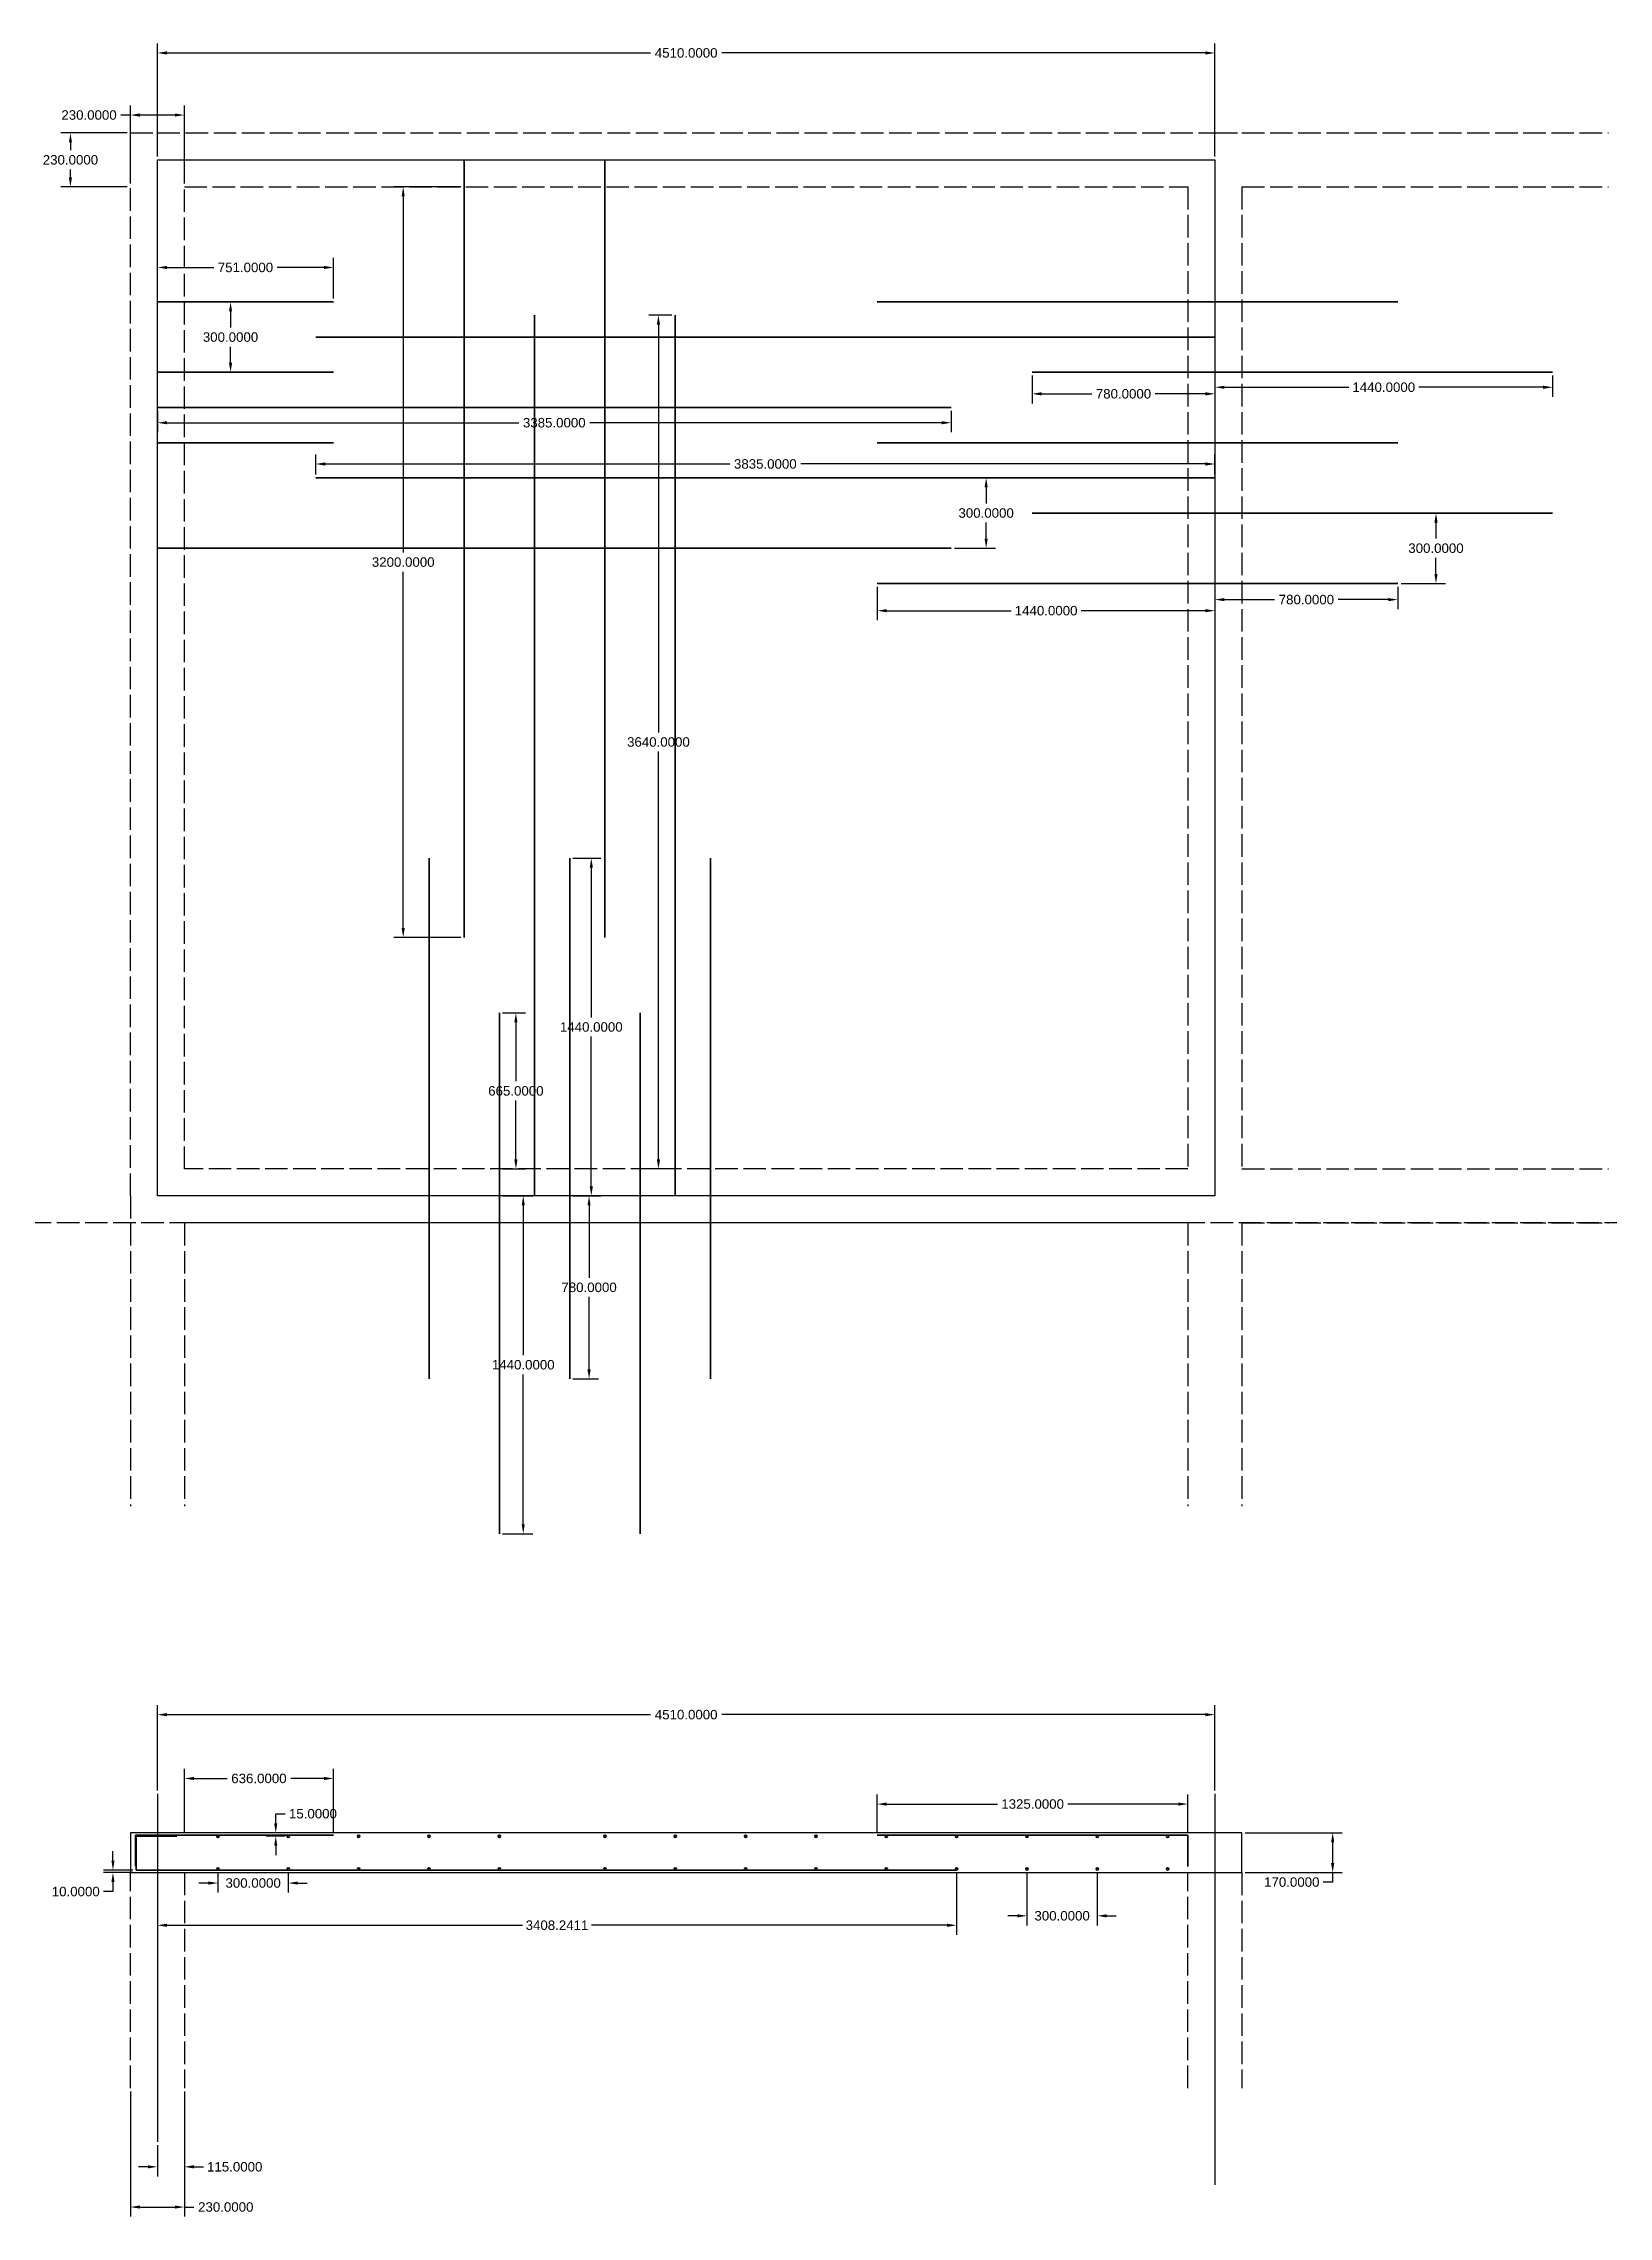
# Model space of a CAD drawing. Header units: millimetres. Extents: x 33248 to 58046, y 1697 to 11317.
# Drawn here: x 33248 to 39923, y 1697 to 10962 of the extents above; entities that cross this region are included whole.
import ezdxf

# ---------------------------------------------------------------- set-up
doc = ezdxf.new("R2010")
doc.units = ezdxf.units.MM
doc.header["$LTSCALE"] = 8
doc.linetypes.add('ACAD_ISO02W100', pattern=[15, 12, -3])
doc.layers.add('Bottom Reinforcements', color=160, linetype='Continuous', lineweight=35)
doc.layers.add('Top Reinforcements', color=1, linetype='Continuous', lineweight=35)
doc.layers.add('Brick Wall', color=32, linetype='ACAD_ISO02W100')
doc.layers.add('Construction Lines', color=30, linetype='ACAD_ISO02W100')
doc.styles.get("Standard").update_dxf_attribs({"font": 'arial.ttf'})
doc.dimstyles.get("Standard").update_dxf_attribs({"dimscale": 225, "dimtxt": 0.18, "dimasz": 0.18, "dimexe": 0.18, "dimexo": 0.0625, "dimgap": 0.09, "dimtad": 0, "dimtih": 1, "dimtoh": 1, "dimdec": 4, "dimzin": 0, "dimdsep": 46, "dimtxsty": 'Standard', "dimcen": 0.09, "dimadec": 0, "dimazin": 0, "dimtfac": 1, "dimtdec": 4, "dimtofl": 0, "dimtmove": 0, "dimatfit": 3, "dimfxl": 1, "dimtolj": 1, "dimtzin": 0, "dimarcsym": 0})

msp = doc.modelspace()

# ---------------------------------------------------------------- blocks, each defined once
blk = doc.blocks.new('*D5')
at = {"color": 0, "lineweight": -2, "transparency": 16777216}
for p, q in [((33734.1, 10479.5), (33734.1, 10961.7)), ((38244.1, 10479.5), (38244.1, 10961.7)), ((33774.6, 10921.2), (35836.9, 10921.2)), ((38203.6, 10921.2), (36141.4, 10921.2))]:
    blk.add_line(p, q, dxfattribs=at)
at = {"color": 0, "transparency": 16777216}
for points in [[(33774.6, 10927.9), (33774.6, 10914.4), (33734.1, 10921.2)], [(38203.6, 10927.9), (38203.6, 10914.4), (38244.1, 10921.2)]]:
    blk.add_solid(points, dxfattribs=at)
at = {"layer": 'Defpoints', "color": 0, "transparency": 16777216}
for p in [(38244.1, 10921.2), (33734.1, 10465.4), (38244.1, 10465.4)]:
    blk.add_point(p, dxfattribs=at)
at = {"color": 0, "transparency": 16777216, "insert": (35989.1, 10921.2), "char_height": 40.5, "attachment_point": 5}
blk.add_mtext('\\A1;4510.0000', dxfattribs=at)
blk = doc.blocks.new('*D6')
at = {"color": 0, "lineweight": -2, "transparency": 16777216}
for p, q in [((33734.1, 9873.7), (33734.1, 10047.1)), ((33774.6, 10006.6), (33974.1, 10006.6)), ((34444.6, 10006.6), (34245.2, 10006.6)), ((34485.1, 9873.7), (34485.1, 10047.1))]:
    blk.add_line(p, q, dxfattribs=at)
at = {"color": 0, "transparency": 16777216}
for points in [[(33774.6, 10013.4), (33774.6, 9999.9), (33734.1, 10006.6)], [(34444.6, 10013.4), (34444.6, 9999.9), (34485.1, 10006.6)]]:
    blk.add_solid(points, dxfattribs=at)
at = {"layer": 'Defpoints', "color": 0, "transparency": 16777216}
for p in [(34485.1, 10006.6), (33734.1, 9859.6), (34485.1, 9859.6)]:
    blk.add_point(p, dxfattribs=at)
at = {"color": 0, "transparency": 16777216, "insert": (34109.6, 10006.6), "char_height": 40.5, "attachment_point": 5}
blk.add_mtext('\\A1;751.0000', dxfattribs=at)
blk = doc.blocks.new('*D7')
at = {"color": 0, "lineweight": -2, "transparency": 16777216}
for p, q in [((33748.2, 9859.6), (34086.5, 9859.6)), ((34046, 9819.1), (34046, 9750.6)), ((34046, 9600.1), (34046, 9668.7)), ((33748.2, 9559.6), (34086.5, 9559.6))]:
    blk.add_line(p, q, dxfattribs=at)
at = {"color": 0, "transparency": 16777216}
for points in [[(34039.3, 9819.1), (34052.8, 9819.1), (34046, 9859.6)], [(34039.3, 9600.1), (34052.8, 9600.1), (34046, 9559.6)]]:
    blk.add_solid(points, dxfattribs=at)
at = {"layer": 'Defpoints', "color": 0, "transparency": 16777216}
for p in [(33734.1, 9859.6), (34046, 9859.6), (33734.1, 9559.6)]:
    blk.add_point(p, dxfattribs=at)
at = {"color": 0, "transparency": 16777216, "insert": (34046, 9709.6), "char_height": 40.5, "attachment_point": 5}
blk.add_mtext('\\A1;300.0000', dxfattribs=at)
blk = doc.blocks.new('*D8')
at = {"color": 0, "lineweight": -2, "transparency": 16777216}
for p, q in [((33619.1, 10656.4), (33578.6, 10656.4)), ((33619.1, 10364.5), (33619.1, 10696.9)), ((33808.6, 10656.4), (33659.6, 10656.4)), ((33849.1, 10364.5), (33849.1, 10696.9))]:
    blk.add_line(p, q, dxfattribs=at)
at = {"color": 0, "transparency": 16777216}
for points in [[(33659.6, 10663.2), (33659.6, 10649.7), (33619.1, 10656.4)], [(33808.6, 10663.2), (33808.6, 10649.7), (33849.1, 10656.4)]]:
    blk.add_solid(points, dxfattribs=at)
at = {"layer": 'Defpoints', "color": 0, "transparency": 16777216}
for p in [(33619.1, 10656.4), (33619.1, 10350.4), (33849.1, 10350.4)]:
    blk.add_point(p, dxfattribs=at)
at = {"color": 0, "transparency": 16777216, "insert": (33442.6, 10656.4), "char_height": 40.5, "attachment_point": 5}
blk.add_mtext('\\A1;230.0000', dxfattribs=at)
blk = doc.blocks.new('*D9')
at = {"color": 0, "lineweight": -2, "transparency": 16777216}
for p, q in [((33605.1, 10580.4), (33322.8, 10580.4)), ((33363.3, 10539.9), (33363.3, 10506.4)), ((33363.3, 10390.9), (33363.3, 10424.5)), ((33605.1, 10350.4), (33322.8, 10350.4))]:
    blk.add_line(p, q, dxfattribs=at)
at = {"color": 0, "transparency": 16777216}
for points in [[(33356.5, 10539.9), (33370, 10539.9), (33363.3, 10580.4)], [(33356.5, 10390.9), (33370, 10390.9), (33363.3, 10350.4)]]:
    blk.add_solid(points, dxfattribs=at)
at = {"layer": 'Defpoints', "color": 0, "transparency": 16777216}
for p in [(33363.3, 10580.4), (33619.1, 10580.4), (33619.1, 10350.4)]:
    blk.add_point(p, dxfattribs=at)
at = {"color": 0, "transparency": 16777216, "insert": (33363.3, 10465.4), "char_height": 40.5, "attachment_point": 5}
blk.add_mtext('\\A1;230.0000', dxfattribs=at)
blk = doc.blocks.new('*D10')
at = {"color": 0, "lineweight": -2, "transparency": 16777216}
for p, q in [((34409.1, 9123.7), (34409.1, 9209.3)), ((38244.1, 9123.7), (38244.1, 9209.3)), ((34449.6, 9168.8), (36175.2, 9168.8)), ((38203.6, 9168.8), (36478.1, 9168.8))]:
    blk.add_line(p, q, dxfattribs=at)
at = {"color": 0, "transparency": 16777216}
for points in [[(34449.6, 9175.5), (34449.6, 9162), (34409.1, 9168.8)], [(38203.6, 9175.5), (38203.6, 9162), (38244.1, 9168.8)]]:
    blk.add_solid(points, dxfattribs=at)
at = {"layer": 'Defpoints', "color": 0, "transparency": 16777216}
for p in [(34409.1, 9109.6), (38244.1, 9168.8), (38244.1, 9109.6)]:
    blk.add_point(p, dxfattribs=at)
at = {"color": 0, "transparency": 16777216, "insert": (36326.6, 9168.8), "char_height": 40.5, "attachment_point": 5}
blk.add_mtext('\\A1;3835.0000', dxfattribs=at)
blk = doc.blocks.new('*D11')
at = {"color": 0, "lineweight": -2, "transparency": 16777216}
for p, q in [((37133.2, 9109.6), (37308.8, 9109.6)), ((37268.3, 9069.1), (37268.3, 9000.6)), ((37268.3, 8850.1), (37268.3, 8918.7)), ((37133.2, 8809.6), (37308.8, 8809.6))]:
    blk.add_line(p, q, dxfattribs=at)
at = {"color": 0, "transparency": 16777216}
for points in [[(37261.6, 9069.1), (37275.1, 9069.1), (37268.3, 9109.6)], [(37261.6, 8850.1), (37275.1, 8850.1), (37268.3, 8809.6)]]:
    blk.add_solid(points, dxfattribs=at)
at = {"layer": 'Defpoints', "color": 0, "transparency": 16777216}
for p in [(37119.1, 9109.6), (37119.1, 8809.6), (37268.3, 8809.6)]:
    blk.add_point(p, dxfattribs=at)
at = {"color": 0, "transparency": 16777216, "insert": (37268.3, 8959.6), "char_height": 40.5, "attachment_point": 5}
blk.add_mtext('\\A1;300.0000', dxfattribs=at)
blk = doc.blocks.new('*D12')
at = {"color": 0, "lineweight": -2, "transparency": 16777216}
for p, q in [((33734.1, 9395.6), (33734.1, 9304.1)), ((37119.1, 9395.6), (37119.1, 9304.1)), ((33774.6, 9344.6), (35275.2, 9344.6)), ((37078.6, 9344.6), (35578.1, 9344.6))]:
    blk.add_line(p, q, dxfattribs=at)
at = {"color": 0, "transparency": 16777216}
for points in [[(33774.6, 9351.4), (33774.6, 9337.9), (33734.1, 9344.6)], [(37078.6, 9351.4), (37078.6, 9337.9), (37119.1, 9344.6)]]:
    blk.add_solid(points, dxfattribs=at)
at = {"layer": 'Defpoints', "color": 0, "transparency": 16777216}
for p in [(33734.1, 9409.6), (37119.1, 9409.6), (37119.1, 9344.6)]:
    blk.add_point(p, dxfattribs=at)
at = {"color": 0, "transparency": 16777216, "insert": (35426.6, 9344.6), "char_height": 40.5, "attachment_point": 5}
blk.add_mtext('\\A1;3385.0000', dxfattribs=at)
blk = doc.blocks.new('*D13')
at = {"color": 0, "lineweight": -2, "transparency": 16777216}
for p, q in [((39038.2, 8959.6), (39227.2, 8959.6)), ((39186.7, 8919.1), (39186.7, 8850.6)), ((39186.7, 8700.1), (39186.7, 8768.7)), ((39038.2, 8659.6), (39227.2, 8659.6))]:
    blk.add_line(p, q, dxfattribs=at)
at = {"color": 0, "transparency": 16777216}
for points in [[(39180, 8919.1), (39193.5, 8919.1), (39186.7, 8959.6)], [(39180, 8700.1), (39193.5, 8700.1), (39186.7, 8659.6)]]:
    blk.add_solid(points, dxfattribs=at)
at = {"layer": 'Defpoints', "color": 0, "transparency": 16777216}
for p in [(39024.1, 8959.6), (39186.7, 8959.6), (39024.1, 8659.6)]:
    blk.add_point(p, dxfattribs=at)
at = {"color": 0, "transparency": 16777216, "insert": (39186.7, 8809.6), "char_height": 40.5, "attachment_point": 5}
blk.add_mtext('\\A1;300.0000', dxfattribs=at)
blk = doc.blocks.new('*D14')
at = {"color": 0, "lineweight": -2, "transparency": 16777216}
for p, q in [((36804.1, 8645.6), (36804.1, 8502.8)), ((38244.1, 8645.6), (38244.1, 8502.8)), ((36844.6, 8543.3), (37374.6, 8543.3)), ((38203.6, 8543.3), (37673.7, 8543.3))]:
    blk.add_line(p, q, dxfattribs=at)
at = {"color": 0, "transparency": 16777216}
for points in [[(36844.6, 8550.1), (36844.6, 8536.6), (36804.1, 8543.3)], [(38203.6, 8550.1), (38203.6, 8536.6), (38244.1, 8543.3)]]:
    blk.add_solid(points, dxfattribs=at)
at = {"layer": 'Defpoints', "color": 0, "transparency": 16777216}
for p in [(36804.1, 8659.6), (38244.1, 8659.6), (36804.1, 8543.3)]:
    blk.add_point(p, dxfattribs=at)
at = {"color": 0, "transparency": 16777216, "insert": (37524.1, 8543.3), "char_height": 40.5, "attachment_point": 5}
blk.add_mtext('\\A1;1440.0000', dxfattribs=at)
blk = doc.blocks.new('*D15')
at = {"color": 0, "lineweight": -2, "transparency": 16777216}
for p, q in [((38244.1, 8645.6), (38244.1, 8550)), ((39024.1, 8645.6), (39024.1, 8550)), ((38284.6, 8590.5), (38498.6, 8590.5)), ((38983.6, 8590.5), (38769.7, 8590.5))]:
    blk.add_line(p, q, dxfattribs=at)
at = {"color": 0, "transparency": 16777216}
for points in [[(38284.6, 8597.3), (38284.6, 8583.8), (38244.1, 8590.5)], [(38983.6, 8597.3), (38983.6, 8583.8), (39024.1, 8590.5)]]:
    blk.add_solid(points, dxfattribs=at)
at = {"layer": 'Defpoints', "color": 0, "transparency": 16777216}
for p in [(38244.1, 8659.6), (39024.1, 8659.6), (38244.1, 8590.5)]:
    blk.add_point(p, dxfattribs=at)
at = {"color": 0, "transparency": 16777216, "insert": (38634.1, 8590.5), "char_height": 40.5, "attachment_point": 5}
blk.add_mtext('\\A1;780.0000', dxfattribs=at)
blk = doc.blocks.new('*D16')
at = {"color": 0, "lineweight": -2, "transparency": 16777216}
for p, q in [((37464.1, 9545.6), (37464.1, 9427.4)), ((38244.1, 9545.6), (38244.1, 9427.4)), ((37504.6, 9467.9), (37718.6, 9467.9)), ((38203.6, 9467.9), (37989.7, 9467.9))]:
    blk.add_line(p, q, dxfattribs=at)
at = {"color": 0, "transparency": 16777216}
for points in [[(37504.6, 9474.7), (37504.6, 9461.2), (37464.1, 9467.9)], [(38203.6, 9474.7), (38203.6, 9461.2), (38244.1, 9467.9)]]:
    blk.add_solid(points, dxfattribs=at)
at = {"layer": 'Defpoints', "color": 0, "transparency": 16777216}
for p in [(37464.1, 9559.6), (38244.1, 9559.6), (38244.1, 9467.9)]:
    blk.add_point(p, dxfattribs=at)
at = {"color": 0, "transparency": 16777216, "insert": (37854.1, 9467.9), "char_height": 40.5, "attachment_point": 5}
blk.add_mtext('\\A1;780.0000', dxfattribs=at)
blk = doc.blocks.new('*D17')
at = {"color": 0, "lineweight": -2, "transparency": 16777216}
for p, q in [((38244.1, 9545.6), (38244.1, 9455.4)), ((39684.1, 9545.6), (39684.1, 9455.4)), ((38284.6, 9495.9), (38814.6, 9495.9)), ((39643.6, 9495.9), (39113.7, 9495.9))]:
    blk.add_line(p, q, dxfattribs=at)
at = {"color": 0, "transparency": 16777216}
for points in [[(38284.6, 9502.6), (38284.6, 9489.1), (38244.1, 9495.9)], [(39643.6, 9502.6), (39643.6, 9489.1), (39684.1, 9495.9)]]:
    blk.add_solid(points, dxfattribs=at)
at = {"layer": 'Defpoints', "color": 0, "transparency": 16777216}
for p in [(38244.1, 9559.6), (39684.1, 9559.6), (39684.1, 9495.9)]:
    blk.add_point(p, dxfattribs=at)
at = {"color": 0, "transparency": 16777216, "insert": (38964.1, 9495.9), "char_height": 40.5, "attachment_point": 5}
blk.add_mtext('\\A1;1440.0000', dxfattribs=at)
blk = doc.blocks.new('*D18')
at = {"color": 0, "lineweight": -2, "transparency": 16777216}
for p, q in [((35928.3, 9803.4), (35830.3, 9803.4)), ((35870.8, 9762.9), (35870.8, 8024.4)), ((35870.8, 6203.9), (35870.8, 7942.5)), ((35928.3, 6163.4), (35830.3, 6163.4))]:
    blk.add_line(p, q, dxfattribs=at)
at = {"color": 0, "transparency": 16777216}
for points in [[(35864.1, 9762.9), (35877.6, 9762.9), (35870.8, 9803.4)], [(35864.1, 6203.9), (35877.6, 6203.9), (35870.8, 6163.4)]]:
    blk.add_solid(points, dxfattribs=at)
at = {"layer": 'Defpoints', "color": 0, "transparency": 16777216}
for p in [(35870.8, 9803.4), (35942.4, 9803.4), (35942.4, 6163.4)]:
    blk.add_point(p, dxfattribs=at)
at = {"color": 0, "transparency": 16777216, "insert": (35870.8, 7983.4), "char_height": 40.5, "attachment_point": 5}
blk.add_mtext('\\A1;3640.0000', dxfattribs=at)
blk = doc.blocks.new('*D19')
at = {"color": 0, "lineweight": -2, "transparency": 16777216}
for p, q in [((35028.3, 10350.4), (34741.9, 10350.4)), ((34782.4, 10309.9), (34782.4, 8791.4)), ((34782.4, 7190.9), (34782.4, 8709.5)), ((35028.3, 7150.4), (34741.9, 7150.4))]:
    blk.add_line(p, q, dxfattribs=at)
at = {"color": 0, "transparency": 16777216}
for points in [[(34775.6, 10309.9), (34789.1, 10309.9), (34782.4, 10350.4)], [(34775.6, 7190.9), (34789.1, 7190.9), (34782.4, 7150.4)]]:
    blk.add_solid(points, dxfattribs=at)
at = {"layer": 'Defpoints', "color": 0, "transparency": 16777216}
for p in [(35042.4, 10350.4), (34782.4, 7150.4), (35042.4, 7150.4)]:
    blk.add_point(p, dxfattribs=at)
at = {"color": 0, "transparency": 16777216, "insert": (34782.4, 8750.4), "char_height": 40.5, "attachment_point": 5}
blk.add_mtext('\\A1;3200.0000', dxfattribs=at)
blk = doc.blocks.new('*D20')
at = {"color": 0, "lineweight": -2, "transparency": 16777216}
for p, q in [((35506.4, 7488.4), (35625, 7488.4)), ((35584.5, 7447.9), (35584.5, 6809.4)), ((35584.5, 6088.9), (35584.5, 6727.5)), ((35506.4, 6048.4), (35625, 6048.4))]:
    blk.add_line(p, q, dxfattribs=at)
at = {"color": 0, "transparency": 16777216}
for points in [[(35577.7, 7447.9), (35591.2, 7447.9), (35584.5, 7488.4)], [(35577.7, 6088.9), (35591.2, 6088.9), (35584.5, 6048.4)]]:
    blk.add_solid(points, dxfattribs=at)
at = {"layer": 'Defpoints', "color": 0, "transparency": 16777216}
for p in [(35492.4, 7488.4), (35492.4, 6048.4), (35584.5, 6048.4)]:
    blk.add_point(p, dxfattribs=at)
at = {"color": 0, "transparency": 16777216, "insert": (35584.5, 6768.4), "char_height": 40.5, "attachment_point": 5}
blk.add_mtext('\\A1;1440.0000', dxfattribs=at)
blk = doc.blocks.new('*D21')
at = {"color": 0, "lineweight": -2, "transparency": 16777216}
for p, q in [((35206.4, 6828.4), (35303.4, 6828.4)), ((35262.9, 6787.9), (35262.9, 6536.9)), ((35262.9, 6203.9), (35262.9, 6455)), ((35206.4, 6163.4), (35303.4, 6163.4))]:
    blk.add_line(p, q, dxfattribs=at)
at = {"color": 0, "transparency": 16777216}
for points in [[(35256.1, 6787.9), (35269.6, 6787.9), (35262.9, 6828.4)], [(35256.1, 6203.9), (35269.6, 6203.9), (35262.9, 6163.4)]]:
    blk.add_solid(points, dxfattribs=at)
at = {"layer": 'Defpoints', "color": 0, "transparency": 16777216}
for p in [(35192.4, 6828.4), (35262.9, 6828.4), (35192.4, 6163.4)]:
    blk.add_point(p, dxfattribs=at)
at = {"color": 0, "transparency": 16777216, "insert": (35262.9, 6495.9), "char_height": 40.5, "attachment_point": 5}
blk.add_mtext('\\A1;665.0000', dxfattribs=at)
blk = doc.blocks.new('*D22')
at = {"color": 0, "lineweight": -2, "transparency": 16777216}
for p, q in [((35206.4, 6048.4), (35334.8, 6048.4)), ((35294.3, 6007.9), (35294.3, 5369.4)), ((35294.3, 4648.9), (35294.3, 5287.5)), ((35206.4, 4608.4), (35334.8, 4608.4))]:
    blk.add_line(p, q, dxfattribs=at)
at = {"color": 0, "transparency": 16777216}
for points in [[(35287.5, 6007.9), (35301, 6007.9), (35294.3, 6048.4)], [(35287.5, 4648.9), (35301, 4648.9), (35294.3, 4608.4)]]:
    blk.add_solid(points, dxfattribs=at)
at = {"layer": 'Defpoints', "color": 0, "transparency": 16777216}
for p in [(35192.4, 6048.4), (35192.4, 4608.4), (35294.3, 4608.4)]:
    blk.add_point(p, dxfattribs=at)
at = {"color": 0, "transparency": 16777216, "insert": (35294.3, 5328.4), "char_height": 40.5, "attachment_point": 5}
blk.add_mtext('\\A1;1440.0000', dxfattribs=at)
blk = doc.blocks.new('*D23')
at = {"color": 0, "lineweight": -2, "transparency": 16777216}
for p, q in [((35506.4, 6048.4), (35615.5, 6048.4)), ((35575, 6007.9), (35575, 5699.4)), ((35575, 5308.9), (35575, 5617.5)), ((35506.4, 5268.4), (35615.5, 5268.4))]:
    blk.add_line(p, q, dxfattribs=at)
at = {"color": 0, "transparency": 16777216}
for points in [[(35568.2, 6007.9), (35581.7, 6007.9), (35575, 6048.4)], [(35568.2, 5308.9), (35581.7, 5308.9), (35575, 5268.4)]]:
    blk.add_solid(points, dxfattribs=at)
at = {"layer": 'Defpoints', "color": 0, "transparency": 16777216}
for p in [(35492.4, 6048.4), (35492.4, 5268.4), (35575, 5268.4)]:
    blk.add_point(p, dxfattribs=at)
at = {"color": 0, "transparency": 16777216, "insert": (35575, 5658.4), "char_height": 40.5, "attachment_point": 5}
blk.add_mtext('\\A1;780.0000', dxfattribs=at)
blk = doc.blocks.new('*D24')
at = {"color": 0, "lineweight": -2, "transparency": 16777216}
for p, q in [((33619.1, 2230.3), (33619.1, 1697.1)), ((33849.1, 2230.3), (33849.1, 1697.1)), ((33659.6, 1737.6), (33808.6, 1737.6)), ((33849.1, 1737.6), (33889.6, 1737.6))]:
    blk.add_line(p, q, dxfattribs=at)
at = {"color": 0, "transparency": 16777216}
for points in [[(33659.6, 1744.4), (33659.6, 1730.9), (33619.1, 1737.6)], [(33808.6, 1744.4), (33808.6, 1730.9), (33849.1, 1737.6)]]:
    blk.add_solid(points, dxfattribs=at)
at = {"layer": 'Defpoints', "color": 0, "transparency": 16777216}
for p in [(33619.1, 2244.4), (33849.1, 2244.4), (33849.1, 1737.6)]:
    blk.add_point(p, dxfattribs=at)
at = {"color": 0, "transparency": 16777216, "insert": (34025.7, 1737.6), "char_height": 40.5, "attachment_point": 5}
blk.add_mtext('\\A1;230.0000', dxfattribs=at)
blk = doc.blocks.new('*D25')
at = {"color": 0, "lineweight": -2, "transparency": 16777216}
for p, q in [((33734.1, 3512.8), (33734.1, 3877.3)), ((33774.6, 3836.8), (35836.9, 3836.8)), ((38203.6, 3836.8), (36141.4, 3836.8)), ((38244.1, 3512.8), (38244.1, 3877.3))]:
    blk.add_line(p, q, dxfattribs=at)
at = {"color": 0, "transparency": 16777216}
for points in [[(33774.6, 3843.5), (33774.6, 3830), (33734.1, 3836.8)], [(38203.6, 3843.5), (38203.6, 3830), (38244.1, 3836.8)]]:
    blk.add_solid(points, dxfattribs=at)
at = {"layer": 'Defpoints', "color": 0, "transparency": 16777216}
for p in [(38244.1, 3836.8), (33734.1, 3498.8), (38244.1, 3498.8)]:
    blk.add_point(p, dxfattribs=at)
at = {"color": 0, "transparency": 16777216, "insert": (35989.1, 3836.8), "char_height": 40.5, "attachment_point": 5}
blk.add_mtext('\\A1;4510.0000', dxfattribs=at)
blk = doc.blocks.new('*D26')
at = {"color": 0, "lineweight": -2, "transparency": 16777216}
for p, q in [((33544.6, 3213.9), (33544.6, 3254.4)), ((33629.1, 3173.4), (33504.1, 3173.4)), ((33629.1, 3163.4), (33504.1, 3163.4)), ((33544.6, 3082.4), (33504.1, 3082.4)), ((33544.6, 3122.9), (33544.6, 3082.4))]:
    blk.add_line(p, q, dxfattribs=at)
at = {"color": 0, "transparency": 16777216}
for points in [[(33537.9, 3213.9), (33551.4, 3213.9), (33544.6, 3173.4)], [(33537.9, 3122.9), (33551.4, 3122.9), (33544.6, 3163.4)]]:
    blk.add_solid(points, dxfattribs=at)
at = {"layer": 'Defpoints', "color": 0, "transparency": 16777216}
for p in [(33544.6, 3163.4), (33643.1, 3173.4), (33643.1, 3163.4)]:
    blk.add_point(p, dxfattribs=at)
at = {"color": 0, "transparency": 16777216, "insert": (33386, 3082.4), "char_height": 40.5, "attachment_point": 5}
blk.add_mtext('\\A1;10.0000', dxfattribs=at)
blk = doc.blocks.new('*D27')
at = {"color": 0, "lineweight": -2, "transparency": 16777216}
for p, q in [((34238.8, 3373.9), (34238.8, 3414.4)), ((34238.8, 3414.4), (34279.3, 3414.4)), ((34278.3, 3333.4), (34198.3, 3333.4)), ((34278.3, 3318.4), (34198.3, 3318.4)), ((34238.8, 3277.9), (34238.8, 3237.4))]:
    blk.add_line(p, q, dxfattribs=at)
at = {"color": 0, "transparency": 16777216}
for points in [[(34232.1, 3373.9), (34245.6, 3373.9), (34238.8, 3333.4)], [(34232.1, 3277.9), (34245.6, 3277.9), (34238.8, 3318.4)]]:
    blk.add_solid(points, dxfattribs=at)
at = {"layer": 'Defpoints', "color": 0, "transparency": 16777216}
for p in [(34238.8, 3333.4), (34292.4, 3333.4), (34292.4, 3318.4)]:
    blk.add_point(p, dxfattribs=at)
at = {"color": 0, "transparency": 16777216, "insert": (34397.4, 3414.4), "char_height": 40.5, "attachment_point": 5}
blk.add_mtext('\\A1;15.0000', dxfattribs=at)
blk = doc.blocks.new('*D28')
at = {"color": 0, "lineweight": -2, "transparency": 16777216}
for p, q in [((33992.4, 3164.4), (33992.4, 3078.4)), ((34292.4, 3164.4), (34292.4, 3078.4)), ((33951.9, 3118.9), (33911.4, 3118.9)), ((34332.9, 3118.9), (34373.4, 3118.9))]:
    blk.add_line(p, q, dxfattribs=at)
at = {"color": 0, "transparency": 16777216}
for points in [[(33951.9, 3125.6), (33951.9, 3112.1), (33992.4, 3118.9)], [(34332.9, 3125.6), (34332.9, 3112.1), (34292.4, 3118.9)]]:
    blk.add_solid(points, dxfattribs=at)
at = {"layer": 'Defpoints', "color": 0, "transparency": 16777216}
for p in [(33992.4, 3178.4), (34292.4, 3178.4), (34292.4, 3118.9)]:
    blk.add_point(p, dxfattribs=at)
at = {"color": 0, "transparency": 16777216, "insert": (34142.4, 3118.9), "char_height": 40.5, "attachment_point": 5}
blk.add_mtext('\\A1;300.0000', dxfattribs=at)
blk = doc.blocks.new('*D30')
at = {"color": 0, "lineweight": -2, "transparency": 16777216}
for p, q in [((36804.1, 3337.5), (36804.1, 3496.1)), ((36844.6, 3455.6), (37317.1, 3455.6)), ((38088.6, 3455.6), (37616.2, 3455.6)), ((38129.1, 3337.5), (38129.1, 3496.1))]:
    blk.add_line(p, q, dxfattribs=at)
at = {"color": 0, "transparency": 16777216}
for points in [[(36844.6, 3462.3), (36844.6, 3448.8), (36804.1, 3455.6)], [(38088.6, 3462.3), (38088.6, 3448.8), (38129.1, 3455.6)]]:
    blk.add_solid(points, dxfattribs=at)
at = {"layer": 'Defpoints', "color": 0, "transparency": 16777216}
for p in [(38129.1, 3455.6), (36804.1, 3323.4), (38129.1, 3323.4)]:
    blk.add_point(p, dxfattribs=at)
at = {"color": 0, "transparency": 16777216, "insert": (37466.6, 3455.6), "char_height": 40.5, "attachment_point": 5}
blk.add_mtext('\\A1;1325.0000', dxfattribs=at)
blk = doc.blocks.new('*D31')
at = {"color": 0, "lineweight": -2, "transparency": 16777216}
for p, q in [((33849.1, 3337.5), (33849.1, 3605.2)), ((33889.6, 3564.7), (34031.3, 3564.7)), ((34444.6, 3564.7), (34303, 3564.7)), ((34485.1, 3337.5), (34485.1, 3605.2))]:
    blk.add_line(p, q, dxfattribs=at)
at = {"color": 0, "transparency": 16777216}
for points in [[(33889.6, 3571.5), (33889.6, 3558), (33849.1, 3564.7)], [(34444.6, 3571.5), (34444.6, 3558), (34485.1, 3564.7)]]:
    blk.add_solid(points, dxfattribs=at)
at = {"layer": 'Defpoints', "color": 0, "transparency": 16777216}
for p in [(34485.1, 3564.7), (33849.1, 3323.4), (34485.1, 3323.4)]:
    blk.add_point(p, dxfattribs=at)
at = {"color": 0, "transparency": 16777216, "insert": (34167.1, 3564.7), "char_height": 40.5, "attachment_point": 5}
blk.add_mtext('\\A1;636.0000', dxfattribs=at)
blk = doc.blocks.new('*D32')
at = {"color": 0, "lineweight": -2, "transparency": 16777216}
for p, q in [((33734.1, 2001.3), (33734.1, 1868.5)), ((33849.1, 2001.3), (33849.1, 1868.5)), ((33693.6, 1909), (33653.1, 1909)), ((33889.6, 1909), (33930.1, 1909))]:
    blk.add_line(p, q, dxfattribs=at)
at = {"color": 0, "transparency": 16777216}
for points in [[(33693.6, 1915.8), (33693.6, 1902.3), (33734.1, 1909)], [(33889.6, 1915.8), (33889.6, 1902.3), (33849.1, 1909)]]:
    blk.add_solid(points, dxfattribs=at)
at = {"layer": 'Defpoints', "color": 0, "transparency": 16777216}
for p in [(33734.1, 2015.4), (33849.1, 2015.4), (33849.1, 1909)]:
    blk.add_point(p, dxfattribs=at)
at = {"color": 0, "transparency": 16777216, "insert": (34063.9, 1909), "char_height": 40.5, "attachment_point": 5}
blk.add_mtext('\\A1;115.0000', dxfattribs=at)
blk = doc.blocks.new('*D34')
at = {"color": 0, "lineweight": -2, "transparency": 16777216}
for p, q in [((33734.1, 3159.4), (33734.1, 2898.4)), ((37142.4, 3159.4), (37142.4, 2898.4)), ((33774.6, 2938.9), (35290.7, 2938.9)), ((37101.9, 2938.9), (35585.9, 2938.9))]:
    blk.add_line(p, q, dxfattribs=at)
at = {"color": 0, "transparency": 16777216}
for points in [[(33774.6, 2945.6), (33774.6, 2932.1), (33734.1, 2938.9)], [(37101.9, 2945.6), (37101.9, 2932.1), (37142.4, 2938.9)]]:
    blk.add_solid(points, dxfattribs=at)
at = {"layer": 'Defpoints', "color": 0, "transparency": 16777216}
for p in [(33734.1, 3173.4), (37142.4, 3173.4), (33734.1, 2938.9)]:
    blk.add_point(p, dxfattribs=at)
at = {"color": 0, "transparency": 16777216, "insert": (35438.3, 2938.9), "char_height": 40.5, "attachment_point": 5}
blk.add_mtext('\\A1;3408.2411', dxfattribs=at)
blk = doc.blocks.new('*D35')
at = {"color": 0, "lineweight": -2, "transparency": 16777216}
for p, q in [((37442.4, 3164.4), (37442.4, 2938.6)), ((37742.4, 3164.4), (37742.4, 2938.6)), ((37401.9, 2979.1), (37361.4, 2979.1)), ((37782.9, 2979.1), (37823.4, 2979.1))]:
    blk.add_line(p, q, dxfattribs=at)
at = {"color": 0, "transparency": 16777216}
for points in [[(37401.9, 2985.8), (37401.9, 2972.3), (37442.4, 2979.1)], [(37782.9, 2985.8), (37782.9, 2972.3), (37742.4, 2979.1)]]:
    blk.add_solid(points, dxfattribs=at)
at = {"layer": 'Defpoints', "color": 0, "transparency": 16777216}
for p in [(37442.4, 3178.4), (37742.4, 3178.4), (37742.4, 2979.1)]:
    blk.add_point(p, dxfattribs=at)
at = {"color": 0, "transparency": 16777216, "insert": (37592.4, 2979.1), "char_height": 40.5, "attachment_point": 5}
blk.add_mtext('\\A1;300.0000', dxfattribs=at)
blk = doc.blocks.new('*D36')
at = {"color": 0, "lineweight": -2, "transparency": 16777216}
for p, q in [((38373.2, 3333.4), (38786.6, 3333.4)), ((38746.1, 3292.9), (38746.1, 3203.9)), ((38373.2, 3163.4), (38786.6, 3163.4)), ((38746.1, 3163.4), (38746.1, 3122.9)), ((38746.1, 3122.9), (38705.6, 3122.9))]:
    blk.add_line(p, q, dxfattribs=at)
at = {"color": 0, "transparency": 16777216}
for points in [[(38739.3, 3292.9), (38752.8, 3292.9), (38746.1, 3333.4)], [(38739.3, 3203.9), (38752.8, 3203.9), (38746.1, 3163.4)]]:
    blk.add_solid(points, dxfattribs=at)
at = {"layer": 'Defpoints', "color": 0, "transparency": 16777216}
for p in [(38359.1, 3333.4), (38359.1, 3163.4), (38746.1, 3163.4)]:
    blk.add_point(p, dxfattribs=at)
at = {"color": 0, "transparency": 16777216, "insert": (38571.8, 3122.9), "char_height": 40.5, "attachment_point": 5}
blk.add_mtext('\\A1;170.0000', dxfattribs=at)

# ---------------------------------------------------------------- dimensions: what is measured, and where the dimension line sits
for base, p1, p2, picture, middle in [((38244.14094, 10921.15675), (33734.14094, 10465.42932), (38244.14094, 10465.42932), '*D5', (35989.14094, 10921.15675)), ((33619.14094, 10656.44054), (33849.14094, 10350.42932), (33619.14094, 10350.42932), '*D8', (33442.58194, 10656.44054)), ((34485.14094, 10006.64289), (33734.14094, 9859.61746), (34485.14094, 9859.61746), '*D6', (34109.64094, 10006.64289)), ((38244.14094, 9467.91454), (37464.14094, 9559.61746), (38244.14094, 9559.61746), '*D16', (37854.14094, 9467.91454)), ((39684.14094, 9495.8781), (38244.14094, 9559.61746), (39684.14094, 9559.61746), '*D17', (38964.14094, 9495.8781)), ((37119.14094, 9344.61693), (33734.14094, 9409.61746), (37119.14094, 9409.61746), '*D12', (35426.64094, 9344.61693)), ((38244.14094, 9168.77531), (34409.14094, 9109.61746), (38244.14094, 9109.61746), '*D10', (36326.64094, 9168.77531)), ((36804.14094, 8543.33385), (38244.14094, 8659.61746), (36804.14094, 8659.61746), '*D14', (37524.14094, 8543.33385)), ((38244.14094, 8590.50016), (39024.14094, 8659.61746), (38244.14094, 8659.61746), '*D15', (38634.14094, 8590.50016)), ((38244.14094, 3836.78296), (33734.14094, 3498.77267), (38244.14094, 3498.77267), '*D25', (35989.14094, 3836.78296)), ((34485.14094, 3564.70236), (33849.14094, 3323.42932), (34485.14094, 3323.42932), '*D31', (34167.14094, 3564.70236)), ((38129.14094, 3455.5625), (36804.14094, 3323.42932), (38129.14094, 3323.42932), '*D30', (37466.64094, 3455.5625)), ((33734.14094, 2938.8529), (37142.38207, 3173.42932), (33734.14094, 3173.42932), '*D34', (35438.26151, 2938.8529)), ((34292.38207, 3118.86886), (33992.38207, 3178.42932), (34292.38207, 3178.42932), '*D28', (34142.38207, 3118.86886)), ((37742.38207, 2979.08451), (37442.38207, 3178.42932), (37742.38207, 3178.42932), '*D35', (37592.38207, 2979.08451)), ((33849.14094, 1737.64778), (33619.14094, 2244.37534), (33849.14094, 2244.37534), '*D24', (34025.69995, 1737.64778)), ((33849.14094, 1909.03044), (33734.14094, 2015.3975), (33849.14094, 2015.3975), '*D32', (34063.94841, 1909.03044))]:
    dim = msp.add_linear_dim(base=base, p1=p1, p2=p2, dimstyle='Standard')
    dim.commit()
    dim.dimension.update_dxf_attribs({"geometry": picture, "text_midpoint": middle})
for base, p1, p2, picture, middle in [((33363.29099, 10580.42932), (33619.14094, 10350.42932), (33619.14094, 10580.42932), '*D9', (33363.29099, 10465.42932)), ((34782.35573, 7150.42932), (35042.38207, 10350.42932), (35042.38207, 7150.42932), '*D19', (34782.35573, 8750.42932)), ((34046.03866, 9859.61746), (33734.14094, 9559.61746), (33734.14094, 9859.61746), '*D7', (34046.03866, 9709.61746)), ((35870.83141, 9803.42932), (35942.38207, 6163.42932), (35942.38207, 9803.42932), '*D18', (35870.83141, 7983.42932)), ((37268.32306, 8809.61746), (37119.14094, 9109.61746), (37119.14094, 8809.61746), '*D11', (37268.32306, 8959.61746)), ((39186.74799, 8959.61746), (39024.14094, 8659.61746), (39024.14094, 8959.61746), '*D13', (39186.74799, 8809.61746)), ((35584.49803, 6048.42932), (35492.38207, 7488.42932), (35492.38207, 6048.42932), '*D20', (35584.49803, 6768.42932)), ((35262.89454, 6828.42932), (35192.38207, 6163.42932), (35192.38207, 6828.42932), '*D21', (35262.89454, 6495.92932)), ((35294.27669, 4608.42932), (35192.38207, 6048.42932), (35192.38207, 4608.42932), '*D22', (35294.27669, 5328.42932)), ((35574.98734, 5268.42932), (35492.38207, 6048.42932), (35492.38207, 5268.42932), '*D23', (35574.98734, 5658.42932)), ((34238.83444, 3333.42932), (34292.38207, 3318.42932), (34292.38207, 3333.42932), '*D27', (34397.40879, 3414.42932)), ((33544.61911, 3163.42932), (33643.13295, 3173.42932), (33643.13295, 3163.42932), '*D26', (33386.04475, 3082.42932)), ((38746.06111, 3163.42932), (38359.14094, 3333.42932), (38359.14094, 3163.42932), '*D36', (38571.75364, 3122.92932))]:
    dim = msp.add_linear_dim(base=base, p1=p1, p2=p2, angle=90, dimstyle='Standard')
    dim.commit()
    dim.dimension.update_dxf_attribs({"geometry": picture, "text_midpoint": middle})

# ---------------------------------------------------------------- linework, layer by layer
for p, q in [((33734.14094, 10465.42932), (38244.14094, 10465.42932)), ((33734.14094, 6048.42932), (33734.14094, 10465.42932)), ((38244.14094, 10465.42932), (38244.14094, 6048.42932)), ((38244.14094, 6048.42932), (33734.14094, 6048.42932)), ((33734.14094, 3498.77267), (33734.14094, 2015.3975)), ((38244.14094, 3498.77267), (38244.14094, 1832.79684)), ((38359.14094, 3333.42932), (33619.14094, 3333.42932)), ((33619.14094, 3333.42932), (33619.14094, 3163.42932)), ((38359.14094, 3163.42932), (38359.14094, 3333.42932)), ((33619.14094, 3163.42932), (38359.14094, 3163.42932))]:
    msp.add_line(p, q)
at = {"layer": 'Bottom Reinforcements'}
for p, q in [((35042.38207, 10465.42932), (35042.38207, 10350.42932)), ((35642.38207, 10465.42932), (35642.38207, 10350.42932)), ((35042.38207, 10350.42932), (35042.38207, 7150.42932)), ((35642.38207, 10350.42932), (35642.38207, 7150.42932)), ((35342.38207, 6163.42932), (35342.38207, 9803.42932)), ((35942.38207, 6163.42932), (35942.38207, 9803.42932)), ((34409.14094, 9709.61746), (38244.14094, 9709.61746)), ((33734.14094, 9409.61746), (37119.14094, 9409.61746)), ((34409.14094, 9109.61746), (38244.14094, 9109.61746)), ((33734.14094, 8809.61746), (37119.14094, 8809.61746)), ((35342.38207, 6163.42932), (35342.38207, 6048.42932)), ((35942.38207, 6163.42932), (35942.38207, 6048.42932)), ((33643.13295, 3173.42932), (33643.13295, 3318.42932)), ((33643.13295, 3318.42932), (33817.30102, 3318.42932)), ((36842.38207, 3173.42932), (33643.13295, 3173.42932)), ((36842.38207, 3173.42932), (37142.38207, 3173.42932))]:
    msp.add_line(p, q, dxfattribs=at)
for centre in [(33992.38207, 3178.42932), (34292.38207, 3178.42932), (34592.38207, 3178.42932), (34892.38207, 3178.42932), (35192.38207, 3178.42932), (35642.38207, 3178.42932), (35942.38207, 3178.42932), (36242.38207, 3178.42932), (36542.38207, 3178.42932), (36842.38207, 3178.42932), (37142.38207, 3178.42932), (37442.38207, 3178.42932), (37742.38207, 3178.42932), (38042.38207, 3178.42932)]:
    msp.add_circle(centre, 5, dxfattribs=at)
at = {"layer": 'Brick Wall'}
for p, q in [((33619.14094, 10465.42932), (33619.14094, 10580.42932)), ((33619.14094, 10580.42932), (33734.14094, 10580.42932)), ((33734.14094, 10580.42932), (38244.14094, 10580.42932)), ((38244.14094, 10580.42932), (38359.14094, 10580.42932)), ((38359.14094, 10580.42932), (39922.65552, 10580.42932)), ((33619.14094, 6048.42932), (33619.14094, 10465.42932)), ((33849.14094, 6163.42932), (33849.14094, 10350.42932)), ((33849.14094, 10350.42932), (38129.14094, 10350.42932)), ((38129.14094, 10350.42932), (38129.14094, 6163.42932)), ((38359.14094, 10350.42932), (38359.14094, 6163.42932)), ((38359.14094, 10350.42932), (39922.65552, 10350.42932)), ((38129.14094, 6163.42932), (33849.14094, 6163.42932)), ((38359.14094, 6163.42932), (39922.65552, 6163.42932)), ((33619.14094, 6048.42932), (33619.14094, 5933.42932)), ((33619.14094, 5933.42932), (33619.14094, 4725.11484)), ((38129.14094, 5933.42932), (33849.14094, 5933.42932)), ((33849.14094, 5933.42932), (33849.14094, 4725.11484)), ((38129.14094, 5933.42932), (38129.14094, 4725.11484)), ((38359.14094, 5933.42932), (38359.14094, 4725.11484)), ((38359.14094, 5933.42932), (39922.65552, 5933.42932)), ((33619.14094, 2244.37534), (33619.14094, 3163.42932)), ((33619.14094, 3163.42932), (33849.14094, 3163.42932)), ((33849.14094, 3163.42932), (33849.14094, 2244.37534)), ((38129.14094, 2244.37534), (38129.14094, 3163.42932)), ((38129.14094, 3163.42932), (38359.14094, 3163.42932)), ((38359.14094, 3163.42932), (38359.14094, 2244.37534))]:
    msp.add_line(p, q, dxfattribs=at)
at = {"layer": 'Construction Lines'}
msp.add_xline((33849.14094, 5933.42932), (-1, 0), dxfattribs=at)
at = {"layer": 'Top Reinforcements'}
for p, q in [((34034.14094, 9859.61746), (33734.14094, 9859.61746)), ((34034.14094, 9859.61746), (34485.14094, 9859.61746)), ((38129.14094, 9859.61746), (36804.14094, 9859.61746)), ((38129.14094, 9859.61746), (38244.14094, 9859.61746)), ((38359.14094, 9859.61746), (38244.14094, 9859.61746)), ((38359.14094, 9859.61746), (39024.14094, 9859.61746)), ((34034.14094, 9559.61746), (33734.14094, 9559.61746)), ((34034.14094, 9559.61746), (34485.14094, 9559.61746)), ((38129.14094, 9559.61746), (37464.14094, 9559.61746)), ((38244.14094, 9559.61746), (38129.14094, 9559.61746)), ((38244.14094, 9559.61746), (38359.14094, 9559.61746)), ((38359.14094, 9559.61746), (39684.14094, 9559.61746)), ((34034.14094, 9259.61746), (33734.14094, 9259.61746)), ((34034.14094, 9259.61746), (34485.14094, 9259.61746)), ((38129.14094, 9259.61746), (36804.14094, 9259.61746)), ((38244.14094, 9259.61746), (38129.14094, 9259.61746)), ((38129.14094, 8959.61746), (37464.14094, 8959.61746)), ((38244.14094, 8959.61746), (38129.14094, 8959.61746)), ((38244.14094, 8959.61746), (38359.14094, 8959.61746)), ((38359.14094, 8959.61746), (39684.14094, 8959.61746)), ((38129.14094, 8659.61746), (36804.14094, 8659.61746)), ((38244.14094, 8659.61746), (38129.14094, 8659.61746)), ((34892.38207, 6163.42932), (34892.38207, 7488.42932)), ((35492.38207, 6163.42932), (35492.38207, 7488.42932)), ((36092.38207, 6163.42932), (36092.38207, 7488.42932)), ((35192.38207, 6163.42932), (35192.38207, 6828.42932)), ((35792.38207, 6163.42932), (35792.38207, 6828.42932)), ((34892.38207, 6163.42932), (34892.38207, 6048.42932)), ((35192.38207, 6163.42932), (35192.38207, 6048.42932)), ((35492.38207, 6163.42932), (35492.38207, 6048.42932)), ((35792.38207, 6163.42932), (35792.38207, 6048.42932)), ((36092.38207, 6163.42932), (36092.38207, 6048.42932)), ((34892.38207, 5933.42932), (34892.38207, 6048.42932)), ((35192.38207, 5933.42932), (35192.38207, 6048.42932)), ((34892.38207, 5933.42932), (34892.38207, 5268.42932)), ((35192.38207, 5933.42932), (35192.38207, 4608.42932)), ((33992.38207, 3323.42932), (33640.49511, 3323.42932)), ((33640.49511, 3323.42932), (33640.49511, 3190.88476)), ((33992.38207, 3323.42932), (34485.14094, 3323.42932)), ((36842.38207, 3323.42932), (36804.14094, 3323.42932)), ((36842.38207, 3323.42932), (38129.14094, 3323.42932)), ((38129.14094, 3323.42932), (38129.14094, 3189.87379))]:
    msp.add_line(p, q, dxfattribs=at)
for points in [[(38129.14094, 9859.61746), (38244.14094, 9859.61746)], [(38244.14094, 9859.61746), (39024.14094, 9859.61746)], [(38244.14094, 9259.61746), (39024.14094, 9259.61746)], [(38244.14094, 9259.61746), (39024.14094, 9259.61746)], [(38244.14094, 8659.61746), (39024.14094, 8659.61746)], [(34892.38207, 6048.42932), (34892.38207, 5268.42932)], [(35192.38207, 6048.42932), (35192.38207, 4608.42932)], [(35492.38207, 6048.42932), (35492.38207, 5268.42932)], [(35792.38207, 6048.42932), (35792.38207, 4608.42932)], [(36092.38207, 6048.42932), (36092.38207, 5268.42932)]]:
    msp.add_lwpolyline(points, dxfattribs=at)
for centre in [(33992.38207, 3318.42932), (34292.38207, 3318.42932), (34592.38207, 3318.42932), (34892.38207, 3318.42932), (35192.38207, 3318.42932), (35642.38207, 3318.42932), (35942.38207, 3318.42932), (36242.38207, 3318.42932), (36542.38207, 3318.42932), (36842.38207, 3318.42932), (37142.38207, 3318.42932), (37442.38207, 3318.42932), (37742.38207, 3318.42932), (38042.38207, 3318.42932)]:
    msp.add_circle(centre, 5, dxfattribs=at)

msp.set_redraw_order([(e.dxf.handle, doc.entitydb.next_handle()) for e in msp.query("TEXT MTEXT ATTDEF DIMENSION ARC_DIMENSION")])  # texts and dimensions are drawn at this point

doc.saveas('drawing.dxf')
